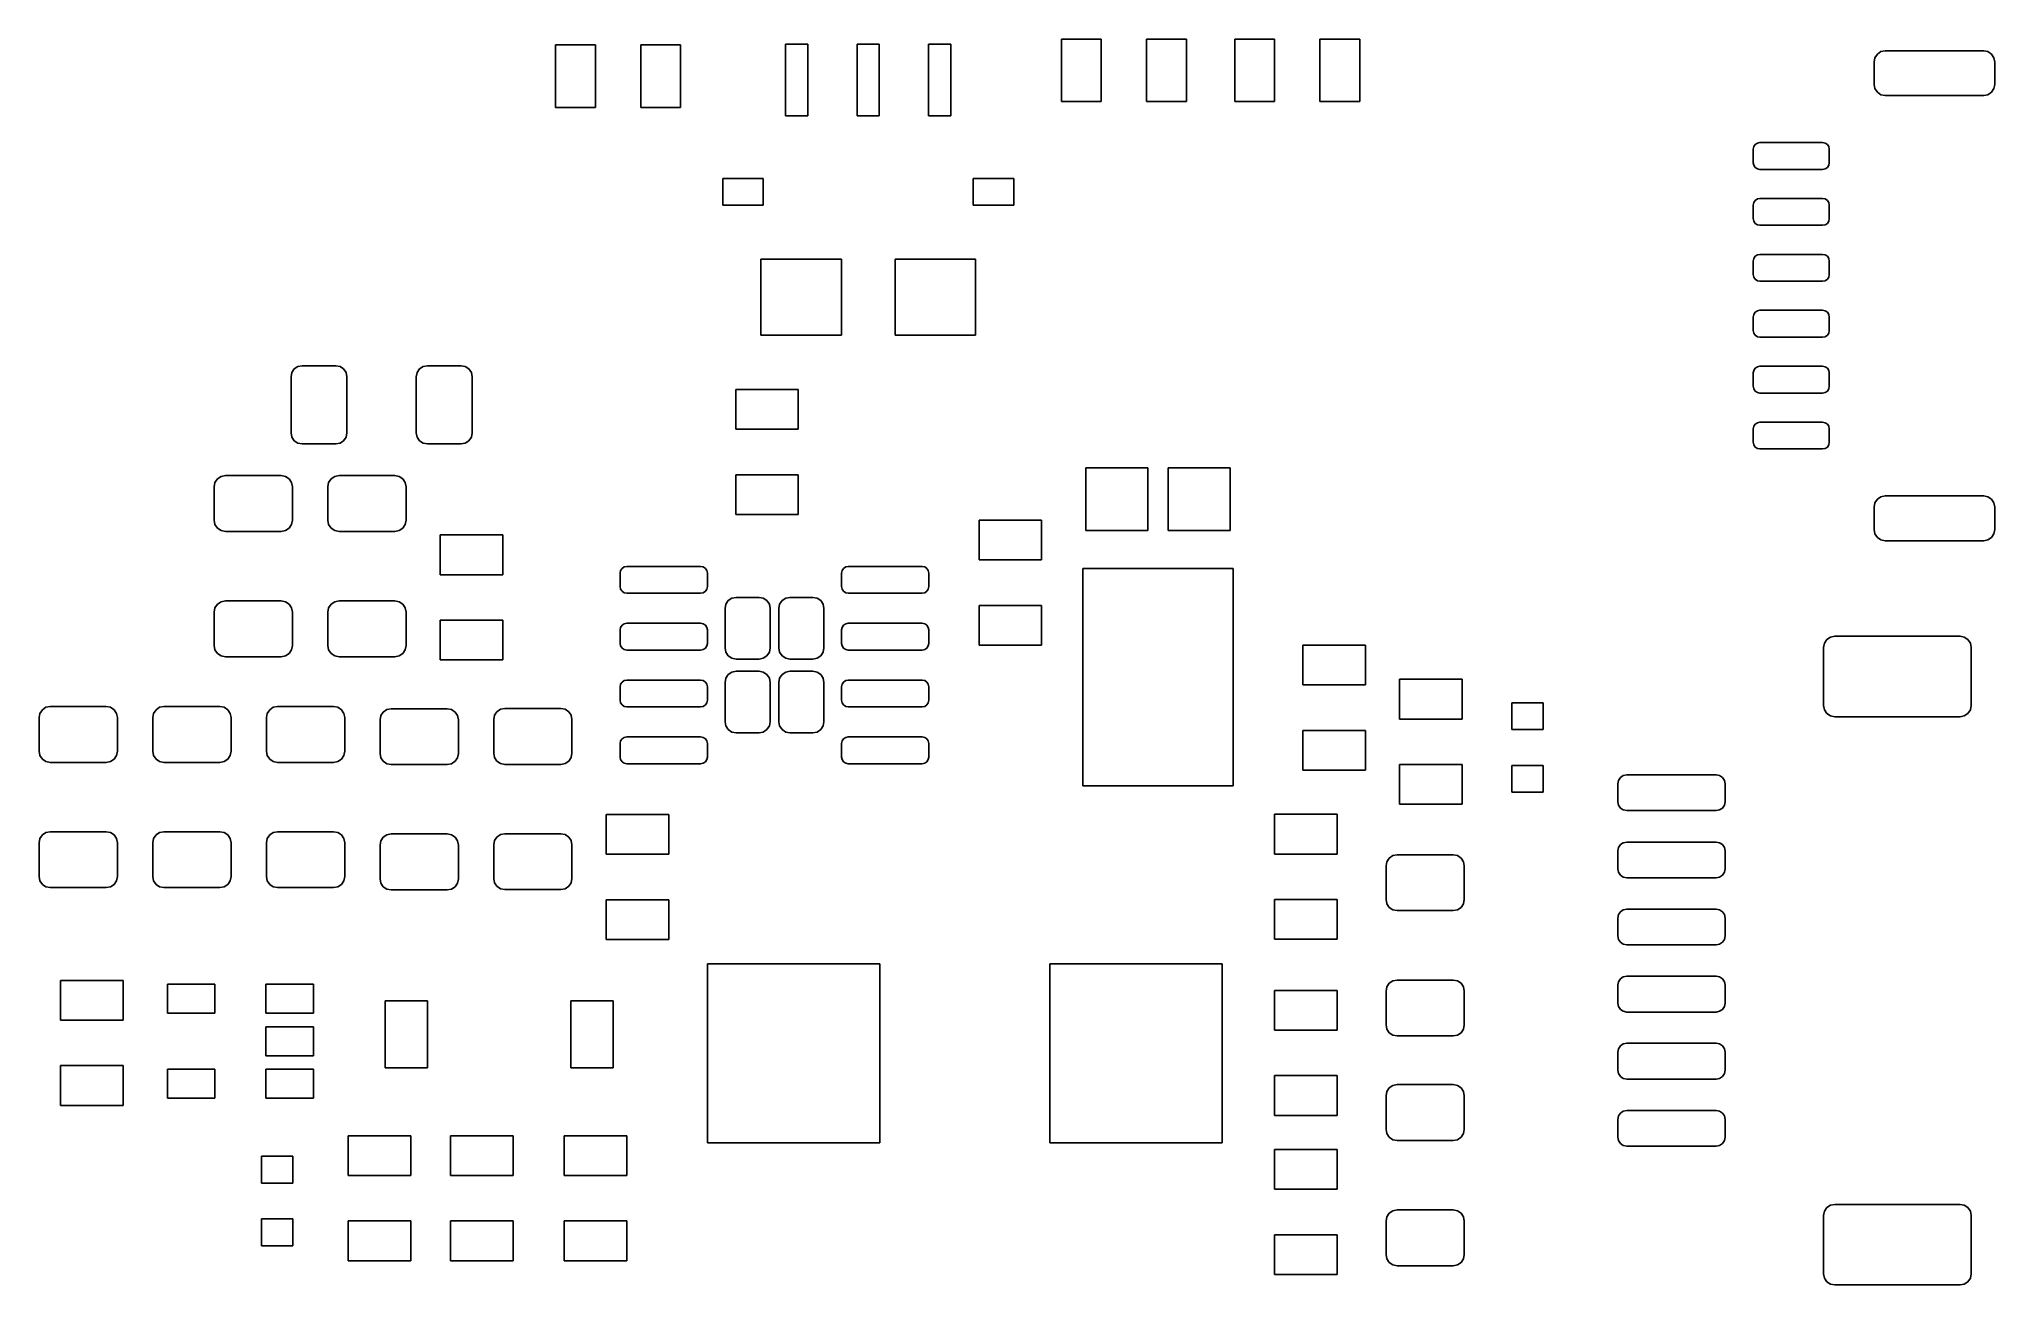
# Model space of a CAD drawing. Extents: x 0.05 to 1.77, y 0.04 to 1.14.
import ezdxf

# ---------------------------------------------------------------- set-up
doc = ezdxf.new("R2010")
doc.units = 0
doc.header["$MEASUREMENT"] = 0
doc.layers.add('BLACK', color=7, linetype='CONTINUOUS')

msp = doc.modelspace()

# ---------------------------------------------------------------- linework, layer by layer
at = {"layer": 'BLACK', "linetype": 'CONTINUOUS'}
for p, q in [((0.945, 1.0809), (0.945, 1.1359)), ((0.945, 1.1359), (0.98, 1.1359)), ((0.98, 1.1359), (0.98, 1.0809)), ((1.02, 1.0809), (1.02, 1.1359)), ((1.02, 1.1359), (1.055, 1.1359)), ((1.055, 1.1359), (1.055, 1.0809)), ((1.0975, 1.0809), (1.0975, 1.1359)), ((1.0975, 1.1359), (1.1325, 1.1359)), ((1.1325, 1.1359), (1.1325, 1.0809)), ((1.1725, 1.0809), (1.1725, 1.1359)), ((1.1725, 1.1359), (1.2075, 1.1359)), ((1.2075, 1.1359), (1.2075, 1.0809)), ((0.5, 1.0758), (0.5, 1.1308)), ((0.5, 1.1308), (0.535, 1.1308)), ((0.535, 1.1308), (0.535, 1.0758)), ((0.575, 1.0758), (0.575, 1.1308)), ((0.575, 1.1308), (0.61, 1.1308)), ((0.61, 1.1308), (0.61, 1.0758)), ((0.7022, 1.0683), (0.7022, 1.1313)), ((0.7022, 1.1313), (0.7218, 1.1313)), ((0.7218, 1.1313), (0.7218, 1.0683)), ((0.7652, 1.0683), (0.7652, 1.1313)), ((0.7652, 1.1313), (0.7848, 1.1313)), ((0.7848, 1.1313), (0.7848, 1.0683)), ((0.8282, 1.0683), (0.8282, 1.1313)), ((0.8282, 1.1313), (0.8478, 1.1313)), ((0.8478, 1.1313), (0.8478, 1.0683)), ((1.66, 1.1157), (1.6607, 1.1195)), ((1.6607, 1.1195), (1.6629, 1.1227)), ((1.6629, 1.1227), (1.6661, 1.1248)), ((1.6661, 1.1248), (1.6698, 1.1256)), ((1.6698, 1.1256), (1.7565, 1.1256)), ((1.7565, 1.1256), (1.7602, 1.1248)), ((1.7602, 1.1248), (1.7634, 1.1227)), ((1.7634, 1.1227), (1.7655, 1.1195)), ((1.7655, 1.1195), (1.7663, 1.1157)), ((1.66, 1.096), (1.66, 1.1157)), ((1.7663, 1.1157), (1.7663, 1.096)), ((1.6607, 1.0923), (1.66, 1.096)), ((1.6629, 1.0891), (1.6607, 1.0923)), ((1.6661, 1.0869), (1.6629, 1.0891)), ((1.6698, 1.0862), (1.6661, 1.0869)), ((1.7565, 1.0862), (1.6698, 1.0862)), ((1.7602, 1.0869), (1.7565, 1.0862)), ((1.7634, 1.0891), (1.7602, 1.0869)), ((1.7655, 1.0923), (1.7634, 1.0891)), ((1.7663, 1.096), (1.7655, 1.0923)), ((0.535, 1.0758), (0.5, 1.0758)), ((0.61, 1.0758), (0.575, 1.0758)), ((0.7218, 1.0683), (0.7022, 1.0683)), ((0.7848, 1.0683), (0.7652, 1.0683)), ((0.8478, 1.0683), (0.8282, 1.0683)), ((0.98, 1.0809), (0.945, 1.0809)), ((1.055, 1.0809), (1.02, 1.0809)), ((1.1325, 1.0809), (1.0975, 1.0809)), ((1.2075, 1.0809), (1.1725, 1.0809)), ((1.5537, 1.0389), (1.5541, 1.0412)), ((1.5537, 1.0271), (1.5537, 1.0389)), ((1.5541, 1.0412), (1.5554, 1.0431)), ((1.5554, 1.0431), (1.5574, 1.0444)), ((1.5574, 1.0444), (1.5596, 1.0448)), ((1.5596, 1.0448), (1.6147, 1.0448)), ((1.6147, 1.0448), (1.617, 1.0444)), ((1.617, 1.0444), (1.6189, 1.0431)), ((1.6189, 1.0431), (1.6202, 1.0412)), ((1.6202, 1.0412), (1.6206, 1.0389)), ((1.6206, 1.0389), (1.6206, 1.0271)), ((1.5541, 1.0249), (1.5537, 1.0271)), ((1.5554, 1.023), (1.5541, 1.0249)), ((1.5574, 1.0217), (1.5554, 1.023)), ((1.5596, 1.0212), (1.5574, 1.0217)), ((1.6147, 1.0212), (1.5596, 1.0212)), ((1.617, 1.0217), (1.6147, 1.0212)), ((1.6189, 1.023), (1.617, 1.0217)), ((1.6202, 1.0249), (1.6189, 1.023)), ((1.6206, 1.0271), (1.6202, 1.0249)), ((0.647, 0.9896), (0.647, 1.0132)), ((0.647, 1.0132), (0.6825, 1.0132)), ((0.6825, 1.0132), (0.6825, 0.9896)), ((0.8675, 0.9896), (0.8675, 1.0132)), ((0.8675, 1.0132), (0.903, 1.0132)), ((0.903, 1.0132), (0.903, 0.9896)), ((0.6825, 0.9896), (0.647, 0.9896)), ((0.903, 0.9896), (0.8675, 0.9896)), ((1.5537, 0.9897), (1.5541, 0.992)), ((1.5537, 0.9779), (1.5537, 0.9897)), ((1.5541, 0.992), (1.5554, 0.9939)), ((1.5554, 0.9939), (1.5574, 0.9952)), ((1.5574, 0.9952), (1.5596, 0.9956)), ((1.5596, 0.9956), (1.6147, 0.9956)), ((1.6147, 0.9956), (1.617, 0.9952)), ((1.617, 0.9952), (1.6189, 0.9939)), ((1.6189, 0.9939), (1.6202, 0.992)), ((1.6202, 0.992), (1.6206, 0.9897)), ((1.6206, 0.9897), (1.6206, 0.9779)), ((1.5541, 0.9757), (1.5537, 0.9779)), ((1.5554, 0.9737), (1.5541, 0.9757)), ((1.5574, 0.9725), (1.5554, 0.9737)), ((1.5596, 0.972), (1.5574, 0.9725)), ((1.6147, 0.972), (1.5596, 0.972)), ((1.617, 0.9725), (1.6147, 0.972)), ((1.6189, 0.9737), (1.617, 0.9725)), ((1.6202, 0.9757), (1.6189, 0.9737)), ((1.6206, 0.9779), (1.6202, 0.9757)), ((1.5574, 0.946), (1.5596, 0.9464)), ((1.5596, 0.9464), (1.6147, 0.9464)), ((1.6147, 0.9464), (1.617, 0.946)), ((0.6805, 0.8754), (0.6805, 0.9423)), ((0.6805, 0.9423), (0.7514, 0.9423)), ((0.7514, 0.9423), (0.7514, 0.8754)), ((0.7986, 0.8754), (0.7986, 0.9423)), ((0.7986, 0.9423), (0.8695, 0.9423)), ((0.8695, 0.9423), (0.8695, 0.8754)), ((1.5537, 0.9405), (1.5541, 0.9428)), ((1.5537, 0.9287), (1.5537, 0.9405)), ((1.5541, 0.9428), (1.5554, 0.9447)), ((1.5554, 0.9447), (1.5574, 0.946)), ((1.617, 0.946), (1.6189, 0.9447)), ((1.6189, 0.9447), (1.6202, 0.9428)), ((1.6202, 0.9428), (1.6206, 0.9405)), ((1.6206, 0.9405), (1.6206, 0.9287)), ((1.5541, 0.9264), (1.5537, 0.9287)), ((1.5554, 0.9245), (1.5541, 0.9264)), ((1.5574, 0.9232), (1.5554, 0.9245)), ((1.5596, 0.9228), (1.5574, 0.9232)), ((1.6147, 0.9228), (1.5596, 0.9228)), ((1.617, 0.9232), (1.6147, 0.9228)), ((1.6189, 0.9245), (1.617, 0.9232)), ((1.6202, 0.9264), (1.6189, 0.9245)), ((1.6206, 0.9287), (1.6202, 0.9264)), ((1.5541, 0.8936), (1.5554, 0.8955)), ((1.5554, 0.8955), (1.5574, 0.8968)), ((1.5574, 0.8968), (1.5596, 0.8972)), ((1.5596, 0.8972), (1.6147, 0.8972)), ((1.6147, 0.8972), (1.617, 0.8968)), ((1.617, 0.8968), (1.6189, 0.8955)), ((1.6189, 0.8955), (1.6202, 0.8936)), ((1.5537, 0.8913), (1.5541, 0.8936)), ((1.5537, 0.8795), (1.5537, 0.8913)), ((1.5541, 0.8772), (1.5537, 0.8795)), ((1.6202, 0.8936), (1.6206, 0.8913)), ((1.6206, 0.8795), (1.6202, 0.8772)), ((1.6206, 0.8913), (1.6206, 0.8795)), ((0.7514, 0.8754), (0.6805, 0.8754)), ((0.8695, 0.8754), (0.7986, 0.8754)), ((1.5554, 0.8753), (1.5541, 0.8772)), ((1.5574, 0.874), (1.5554, 0.8753)), ((1.5596, 0.8736), (1.5574, 0.874)), ((1.6147, 0.8736), (1.5596, 0.8736)), ((1.617, 0.874), (1.6147, 0.8736)), ((1.6189, 0.8753), (1.617, 0.874)), ((1.6202, 0.8772), (1.6189, 0.8753)), ((0.2679, 0.8424), (0.27, 0.8456)), ((0.27, 0.8456), (0.2732, 0.8477)), ((0.2732, 0.8477), (0.277, 0.8484)), ((0.277, 0.8484), (0.3065, 0.8484)), ((0.3065, 0.8484), (0.3103, 0.8477)), ((0.3103, 0.8477), (0.3135, 0.8456)), ((0.3135, 0.8456), (0.3156, 0.8424)), ((0.3781, 0.8424), (0.3803, 0.8456)), ((0.3803, 0.8456), (0.3835, 0.8477)), ((0.3835, 0.8477), (0.3872, 0.8484)), ((0.3872, 0.8484), (0.4168, 0.8484)), ((0.4168, 0.8484), (0.4205, 0.8477)), ((0.4205, 0.8477), (0.4237, 0.8456)), ((0.4237, 0.8456), (0.4259, 0.8424)), ((1.5537, 0.8421), (1.5541, 0.8443)), ((1.5541, 0.8443), (1.5554, 0.8463)), ((1.5554, 0.8463), (1.5574, 0.8475)), ((1.5574, 0.8475), (1.5596, 0.848)), ((1.5596, 0.848), (1.6147, 0.848)), ((1.6147, 0.848), (1.617, 0.8475)), ((1.617, 0.8475), (1.6189, 0.8463)), ((1.6189, 0.8463), (1.6202, 0.8443)), ((1.6202, 0.8443), (1.6206, 0.8421)), ((0.2672, 0.8386), (0.2679, 0.8424)), ((0.2672, 0.7894), (0.2672, 0.8386)), ((0.3156, 0.8424), (0.3164, 0.8386)), ((0.3164, 0.8386), (0.3164, 0.7894)), ((0.3774, 0.8386), (0.3781, 0.8424)), ((0.3774, 0.7894), (0.3774, 0.8386)), ((0.4259, 0.8424), (0.4266, 0.8386)), ((0.4266, 0.8386), (0.4266, 0.7894)), ((0.6585, 0.7925), (0.6585, 0.8275)), ((0.6585, 0.8275), (0.7135, 0.8275)), ((0.7135, 0.8275), (0.7135, 0.7925)), ((1.5537, 0.8303), (1.5537, 0.8421)), ((1.5541, 0.828), (1.5537, 0.8303)), ((1.5554, 0.8261), (1.5541, 0.828)), ((1.5574, 0.8248), (1.5554, 0.8261)), ((1.6189, 0.8261), (1.617, 0.8248)), ((1.6202, 0.828), (1.6189, 0.8261)), ((1.6206, 0.8303), (1.6202, 0.828)), ((1.6206, 0.8421), (1.6206, 0.8303)), ((1.5596, 0.8244), (1.5574, 0.8248)), ((1.6147, 0.8244), (1.5596, 0.8244)), ((1.617, 0.8248), (1.6147, 0.8244)), ((0.7135, 0.7925), (0.6585, 0.7925)), ((1.5537, 0.7929), (1.5541, 0.7951)), ((1.5537, 0.7811), (1.5537, 0.7929)), ((1.5541, 0.7951), (1.5554, 0.7971)), ((1.5554, 0.7971), (1.5574, 0.7983)), ((1.5574, 0.7983), (1.5596, 0.7988)), ((1.5596, 0.7988), (1.6147, 0.7988)), ((1.6147, 0.7988), (1.617, 0.7983)), ((1.617, 0.7983), (1.6189, 0.7971)), ((1.6189, 0.7971), (1.6202, 0.7951)), ((1.6202, 0.7951), (1.6206, 0.7929)), ((1.6206, 0.7929), (1.6206, 0.7811)), ((0.2679, 0.7856), (0.2672, 0.7894)), ((0.27, 0.7824), (0.2679, 0.7856)), ((0.2732, 0.7803), (0.27, 0.7824)), ((0.277, 0.7796), (0.2732, 0.7803)), ((0.3065, 0.7796), (0.277, 0.7796)), ((0.3103, 0.7803), (0.3065, 0.7796)), ((0.3135, 0.7824), (0.3103, 0.7803)), ((0.3156, 0.7856), (0.3135, 0.7824)), ((0.3164, 0.7894), (0.3156, 0.7856)), ((0.3781, 0.7856), (0.3774, 0.7894)), ((0.3803, 0.7824), (0.3781, 0.7856)), ((0.3835, 0.7803), (0.3803, 0.7824)), ((0.3872, 0.7796), (0.3835, 0.7803)), ((0.4168, 0.7796), (0.3872, 0.7796)), ((0.4205, 0.7803), (0.4168, 0.7796)), ((0.4237, 0.7824), (0.4205, 0.7803)), ((0.4259, 0.7856), (0.4237, 0.7824)), ((0.4266, 0.7894), (0.4259, 0.7856)), ((1.5541, 0.7788), (1.5537, 0.7811)), ((1.5554, 0.7769), (1.5541, 0.7788)), ((1.5574, 0.7756), (1.5554, 0.7769)), ((1.5596, 0.7752), (1.5574, 0.7756)), ((1.6147, 0.7752), (1.5596, 0.7752)), ((1.617, 0.7756), (1.6147, 0.7752)), ((1.6189, 0.7769), (1.617, 0.7756)), ((1.6202, 0.7788), (1.6189, 0.7769)), ((1.6206, 0.7811), (1.6202, 0.7788)), ((0.9664, 0.7035), (0.9664, 0.7586)), ((0.9664, 0.7586), (1.0211, 0.7586)), ((1.0211, 0.7586), (1.0211, 0.7035)), ((1.0389, 0.7035), (1.0389, 0.7586)), ((1.0389, 0.7586), (1.0936, 0.7586)), ((1.0936, 0.7586), (1.0936, 0.7035)), ((0.1996, 0.7419), (0.2003, 0.7456)), ((0.1996, 0.7124), (0.1996, 0.7419)), ((0.2003, 0.7456), (0.2024, 0.7488)), ((0.2024, 0.7488), (0.2056, 0.751)), ((0.2056, 0.751), (0.2094, 0.7517)), ((0.2094, 0.7517), (0.2586, 0.7517)), ((0.2586, 0.7517), (0.2624, 0.751)), ((0.2624, 0.751), (0.2656, 0.7488)), ((0.2656, 0.7488), (0.2677, 0.7456)), ((0.2677, 0.7456), (0.2684, 0.7419)), ((0.2684, 0.7419), (0.2684, 0.7124)), ((0.2996, 0.7419), (0.3003, 0.7456)), ((0.2996, 0.7124), (0.2996, 0.7419)), ((0.3003, 0.7456), (0.3024, 0.7488)), ((0.3024, 0.7488), (0.3056, 0.751)), ((0.3056, 0.751), (0.3094, 0.7517)), ((0.3094, 0.7517), (0.3586, 0.7517)), ((0.3586, 0.7517), (0.3624, 0.751)), ((0.3624, 0.751), (0.3656, 0.7488)), ((0.3656, 0.7488), (0.3677, 0.7456)), ((0.3677, 0.7456), (0.3684, 0.7419)), ((0.3684, 0.7419), (0.3684, 0.7124)), ((0.6585, 0.7175), (0.6585, 0.7525)), ((0.6585, 0.7525), (0.7135, 0.7525)), ((0.7135, 0.7525), (0.7135, 0.7175)), ((1.66, 0.724), (1.6607, 0.7277)), ((1.66, 0.7043), (1.66, 0.724)), ((1.6607, 0.7277), (1.6629, 0.7309)), ((1.6629, 0.7309), (1.6661, 0.7331)), ((1.6661, 0.7331), (1.6698, 0.7338)), ((1.6698, 0.7338), (1.7565, 0.7338)), ((1.7565, 0.7338), (1.7602, 0.7331)), ((1.7602, 0.7331), (1.7634, 0.7309)), ((1.7634, 0.7309), (1.7655, 0.7277)), ((1.7655, 0.7277), (1.7663, 0.724)), ((1.7663, 0.724), (1.7663, 0.7043)), ((0.2003, 0.7086), (0.1996, 0.7124)), ((0.2024, 0.7054), (0.2003, 0.7086)), ((0.2677, 0.7086), (0.2656, 0.7054)), ((0.2684, 0.7124), (0.2677, 0.7086)), ((0.3003, 0.7086), (0.2996, 0.7124)), ((0.3024, 0.7054), (0.3003, 0.7086)), ((0.3677, 0.7086), (0.3656, 0.7054)), ((0.3684, 0.7124), (0.3677, 0.7086)), ((0.7135, 0.7175), (0.6585, 0.7175)), ((0.8725, 0.6775), (0.8725, 0.7125)), ((0.8725, 0.7125), (0.9275, 0.7125)), ((0.9275, 0.7125), (0.9275, 0.6775)), ((0.2056, 0.7033), (0.2024, 0.7054)), ((0.2094, 0.7025), (0.2056, 0.7033)), ((0.2586, 0.7025), (0.2094, 0.7025)), ((0.2624, 0.7033), (0.2586, 0.7025)), ((0.2656, 0.7054), (0.2624, 0.7033)), ((0.3056, 0.7033), (0.3024, 0.7054)), ((0.3094, 0.7025), (0.3056, 0.7033)), ((0.3586, 0.7025), (0.3094, 0.7025)), ((0.3624, 0.7033), (0.3586, 0.7025)), ((0.3656, 0.7054), (0.3624, 0.7033)), ((0.3985, 0.6645), (0.3985, 0.6995)), ((0.3985, 0.6995), (0.4535, 0.6995)), ((0.4535, 0.6995), (0.4535, 0.6645)), ((1.0211, 0.7035), (0.9664, 0.7035)), ((1.0936, 0.7035), (1.0389, 0.7035)), ((1.6607, 0.7005), (1.66, 0.7043)), ((1.6629, 0.6973), (1.6607, 0.7005)), ((1.6661, 0.6952), (1.6629, 0.6973)), ((1.6698, 0.6944), (1.6661, 0.6952)), ((1.7565, 0.6944), (1.6698, 0.6944)), ((1.7602, 0.6952), (1.7565, 0.6944)), ((1.7634, 0.6973), (1.7602, 0.6952)), ((1.7655, 0.7005), (1.7634, 0.6973)), ((1.7663, 0.7043), (1.7655, 0.7005)), ((0.5585, 0.6701), (0.5604, 0.6714)), ((0.5604, 0.6714), (0.5626, 0.6718)), ((0.5626, 0.6718), (0.6276, 0.6718)), ((0.6276, 0.6718), (0.6299, 0.6714)), ((0.6299, 0.6714), (0.6318, 0.6701)), ((0.7533, 0.6701), (0.7553, 0.6714)), ((0.7553, 0.6714), (0.7575, 0.6718)), ((0.7575, 0.6718), (0.8225, 0.6718)), ((0.8225, 0.6718), (0.8247, 0.6714)), ((0.8247, 0.6714), (0.8267, 0.6701)), ((0.9275, 0.6775), (0.8725, 0.6775)), ((0.4535, 0.6645), (0.3985, 0.6645)), ((0.5567, 0.6659), (0.5572, 0.6682)), ((0.5567, 0.6541), (0.5567, 0.6659)), ((0.5572, 0.6518), (0.5567, 0.6541)), ((0.5572, 0.6682), (0.5585, 0.6701)), ((0.6318, 0.6701), (0.6331, 0.6682)), ((0.6331, 0.6682), (0.6335, 0.6659)), ((0.6335, 0.6541), (0.6331, 0.6518)), ((0.6335, 0.6659), (0.6335, 0.6541)), ((0.7516, 0.6659), (0.7521, 0.6682)), ((0.7516, 0.6541), (0.7516, 0.6659)), ((0.7521, 0.6518), (0.7516, 0.6541)), ((0.7521, 0.6682), (0.7533, 0.6701)), ((0.8267, 0.6701), (0.8279, 0.6682)), ((0.8279, 0.6682), (0.8284, 0.6659)), ((0.8284, 0.6541), (0.8279, 0.6518)), ((0.8284, 0.6659), (0.8284, 0.6541)), ((0.9639, 0.4786), (0.9639, 0.6699)), ((0.9639, 0.6699), (1.0961, 0.6699)), ((1.0961, 0.6699), (1.0961, 0.4786)), ((0.2003, 0.6354), (0.2024, 0.6386)), ((0.2024, 0.6386), (0.2056, 0.6407)), ((0.2056, 0.6407), (0.2094, 0.6415)), ((0.2094, 0.6415), (0.2586, 0.6415)), ((0.2586, 0.6415), (0.2624, 0.6407)), ((0.2624, 0.6407), (0.2656, 0.6386)), ((0.2656, 0.6386), (0.2677, 0.6354)), ((0.3003, 0.6354), (0.3024, 0.6386)), ((0.3024, 0.6386), (0.3056, 0.6407)), ((0.3056, 0.6407), (0.3094, 0.6415)), ((0.3094, 0.6415), (0.3586, 0.6415)), ((0.3586, 0.6415), (0.3624, 0.6407)), ((0.3624, 0.6407), (0.3656, 0.6386)), ((0.3656, 0.6386), (0.3677, 0.6354)), ((0.5585, 0.6499), (0.5572, 0.6518)), ((0.5604, 0.6486), (0.5585, 0.6499)), ((0.5626, 0.6482), (0.5604, 0.6486)), ((0.6276, 0.6482), (0.5626, 0.6482)), ((0.6299, 0.6486), (0.6276, 0.6482)), ((0.6318, 0.6499), (0.6299, 0.6486)), ((0.6331, 0.6518), (0.6318, 0.6499)), ((0.6491, 0.6348), (0.6498, 0.6386)), ((0.6498, 0.6386), (0.6519, 0.6418)), ((0.6519, 0.6418), (0.6551, 0.6439)), ((0.6551, 0.6439), (0.6589, 0.6446)), ((0.6589, 0.6446), (0.679, 0.6446)), ((0.679, 0.6446), (0.6827, 0.6439)), ((0.6827, 0.6439), (0.6859, 0.6418)), ((0.6859, 0.6418), (0.6881, 0.6386)), ((0.6881, 0.6386), (0.6888, 0.6348)), ((0.6963, 0.6348), (0.697, 0.6386)), ((0.697, 0.6386), (0.6992, 0.6418)), ((0.6992, 0.6418), (0.7024, 0.6439)), ((0.7024, 0.6439), (0.7061, 0.6446)), ((0.7061, 0.6446), (0.7262, 0.6446)), ((0.7262, 0.6446), (0.73, 0.6439)), ((0.73, 0.6439), (0.7332, 0.6418)), ((0.7332, 0.6418), (0.7353, 0.6386)), ((0.7353, 0.6386), (0.7361, 0.6348)), ((0.7533, 0.6499), (0.7521, 0.6518)), ((0.7553, 0.6486), (0.7533, 0.6499)), ((0.7575, 0.6482), (0.7553, 0.6486)), ((0.8225, 0.6482), (0.7575, 0.6482)), ((0.8247, 0.6486), (0.8225, 0.6482)), ((0.8267, 0.6499), (0.8247, 0.6486)), ((0.8279, 0.6518), (0.8267, 0.6499)), ((0.8725, 0.6025), (0.8725, 0.6375)), ((0.8725, 0.6375), (0.9275, 0.6375)), ((0.9275, 0.6375), (0.9275, 0.6025)), ((0.1996, 0.6316), (0.2003, 0.6354)), ((0.1996, 0.6021), (0.1996, 0.6316)), ((0.2677, 0.6354), (0.2684, 0.6316)), ((0.2684, 0.6316), (0.2684, 0.6021)), ((0.2996, 0.6316), (0.3003, 0.6354)), ((0.2996, 0.6021), (0.2996, 0.6316)), ((0.3677, 0.6354), (0.3684, 0.6316)), ((0.3684, 0.6316), (0.3684, 0.6021)), ((0.3985, 0.5895), (0.3985, 0.6245)), ((0.3985, 0.6245), (0.4535, 0.6245)), ((0.4535, 0.6245), (0.4535, 0.5895)), ((0.5572, 0.6182), (0.5585, 0.6201)), ((0.5585, 0.6201), (0.5604, 0.6214)), ((0.5604, 0.6214), (0.5626, 0.6218)), ((0.5626, 0.6218), (0.6276, 0.6218)), ((0.6276, 0.6218), (0.6299, 0.6214)), ((0.6299, 0.6214), (0.6318, 0.6201)), ((0.6318, 0.6201), (0.6331, 0.6182)), ((0.6491, 0.6002), (0.6491, 0.6348)), ((0.6888, 0.6348), (0.6888, 0.6002)), ((0.6963, 0.6002), (0.6963, 0.6348)), ((0.7361, 0.6348), (0.7361, 0.6002)), ((0.7521, 0.6182), (0.7533, 0.6201)), ((0.7533, 0.6201), (0.7553, 0.6214)), ((0.7553, 0.6214), (0.7575, 0.6218)), ((0.7575, 0.6218), (0.8225, 0.6218)), ((0.8225, 0.6218), (0.8247, 0.6214)), ((0.8247, 0.6214), (0.8267, 0.6201)), ((0.8267, 0.6201), (0.8279, 0.6182)), ((0.5567, 0.6159), (0.5572, 0.6182)), ((0.5567, 0.6041), (0.5567, 0.6159)), ((0.5572, 0.6018), (0.5567, 0.6041)), ((0.6331, 0.6182), (0.6335, 0.6159)), ((0.6335, 0.6041), (0.6331, 0.6018)), ((0.6335, 0.6159), (0.6335, 0.6041)), ((0.7516, 0.6159), (0.7521, 0.6182)), ((0.7516, 0.6041), (0.7516, 0.6159)), ((0.7521, 0.6018), (0.7516, 0.6041)), ((0.8279, 0.6182), (0.8284, 0.6159)), ((0.8284, 0.6041), (0.8279, 0.6018)), ((0.8284, 0.6159), (0.8284, 0.6041)), ((0.9275, 0.6025), (0.8725, 0.6025)), ((1.1575, 0.5675), (1.1575, 0.6025)), ((1.1575, 0.6025), (1.2125, 0.6025)), ((1.2125, 0.6025), (1.2125, 0.5675)), ((1.6156, 0.6006), (1.6163, 0.6044)), ((1.6163, 0.6044), (1.6185, 0.6076)), ((1.6185, 0.6076), (1.6217, 0.6097)), ((1.6217, 0.6097), (1.6254, 0.6104)), ((1.6254, 0.6104), (1.7357, 0.6104)), ((1.7357, 0.6104), (1.7394, 0.6097)), ((1.7394, 0.6097), (1.7426, 0.6076)), ((1.7426, 0.6076), (1.7448, 0.6044)), ((1.7448, 0.6044), (1.7455, 0.6006)), ((0.2003, 0.5984), (0.1996, 0.6021)), ((0.2024, 0.5952), (0.2003, 0.5984)), ((0.2056, 0.593), (0.2024, 0.5952)), ((0.2094, 0.5923), (0.2056, 0.593)), ((0.2586, 0.5923), (0.2094, 0.5923)), ((0.2624, 0.593), (0.2586, 0.5923)), ((0.2656, 0.5952), (0.2624, 0.593)), ((0.2677, 0.5984), (0.2656, 0.5952)), ((0.2684, 0.6021), (0.2677, 0.5984)), ((0.3003, 0.5984), (0.2996, 0.6021)), ((0.3024, 0.5952), (0.3003, 0.5984)), ((0.3056, 0.593), (0.3024, 0.5952)), ((0.3094, 0.5923), (0.3056, 0.593)), ((0.3586, 0.5923), (0.3094, 0.5923)), ((0.3624, 0.593), (0.3586, 0.5923)), ((0.3656, 0.5952), (0.3624, 0.593)), ((0.3677, 0.5984), (0.3656, 0.5952)), ((0.3684, 0.6021), (0.3677, 0.5984)), ((0.4535, 0.5895), (0.3985, 0.5895)), ((0.5585, 0.5999), (0.5572, 0.6018)), ((0.5604, 0.5986), (0.5585, 0.5999)), ((0.5626, 0.5982), (0.5604, 0.5986)), ((0.6276, 0.5982), (0.5626, 0.5982)), ((0.6299, 0.5986), (0.6276, 0.5982)), ((0.6318, 0.5999), (0.6299, 0.5986)), ((0.6331, 0.6018), (0.6318, 0.5999)), ((0.6498, 0.5964), (0.6491, 0.6002)), ((0.6519, 0.5932), (0.6498, 0.5964)), ((0.6551, 0.5911), (0.6519, 0.5932)), ((0.6589, 0.5903), (0.6551, 0.5911)), ((0.679, 0.5903), (0.6589, 0.5903)), ((0.6827, 0.5911), (0.679, 0.5903)), ((0.6859, 0.5932), (0.6827, 0.5911)), ((0.6881, 0.5964), (0.6859, 0.5932)), ((0.6888, 0.6002), (0.6881, 0.5964)), ((0.697, 0.5964), (0.6963, 0.6002)), ((0.6992, 0.5932), (0.697, 0.5964)), ((0.7024, 0.5911), (0.6992, 0.5932)), ((0.7061, 0.5903), (0.7024, 0.5911)), ((0.7262, 0.5903), (0.7061, 0.5903)), ((0.73, 0.5911), (0.7262, 0.5903)), ((0.7332, 0.5932), (0.73, 0.5911)), ((0.7353, 0.5964), (0.7332, 0.5932)), ((0.7361, 0.6002), (0.7353, 0.5964)), ((0.7533, 0.5999), (0.7521, 0.6018)), ((0.7553, 0.5986), (0.7533, 0.5999)), ((0.7575, 0.5982), (0.7553, 0.5986)), ((0.8225, 0.5982), (0.7575, 0.5982)), ((0.8247, 0.5986), (0.8225, 0.5982)), ((0.8267, 0.5999), (0.8247, 0.5986)), ((0.8279, 0.6018), (0.8267, 0.5999)), ((1.6156, 0.5494), (1.6156, 0.6006)), ((1.7455, 0.6006), (1.7455, 0.5494)), ((0.5567, 0.5659), (0.5572, 0.5682)), ((0.5572, 0.5682), (0.5585, 0.5701)), ((0.5585, 0.5701), (0.5604, 0.5714)), ((0.5604, 0.5714), (0.5626, 0.5718)), ((0.5626, 0.5718), (0.6276, 0.5718)), ((0.6276, 0.5718), (0.6299, 0.5714)), ((0.6299, 0.5714), (0.6318, 0.5701)), ((0.6318, 0.5701), (0.6331, 0.5682)), ((0.6331, 0.5682), (0.6335, 0.5659)), ((0.6491, 0.5698), (0.6498, 0.5736)), ((0.6491, 0.5352), (0.6491, 0.5698)), ((0.6498, 0.5736), (0.6519, 0.5768)), ((0.6519, 0.5768), (0.6551, 0.5789)), ((0.6551, 0.5789), (0.6589, 0.5797)), ((0.6589, 0.5797), (0.679, 0.5797)), ((0.679, 0.5797), (0.6827, 0.5789)), ((0.6827, 0.5789), (0.6859, 0.5768)), ((0.6859, 0.5768), (0.6881, 0.5736)), ((0.6881, 0.5736), (0.6888, 0.5698)), ((0.6888, 0.5698), (0.6888, 0.5352)), ((0.6963, 0.5698), (0.697, 0.5736)), ((0.6963, 0.5352), (0.6963, 0.5698)), ((0.697, 0.5736), (0.6992, 0.5768)), ((0.6992, 0.5768), (0.7024, 0.5789)), ((0.7024, 0.5789), (0.7061, 0.5797)), ((0.7061, 0.5797), (0.7262, 0.5797)), ((0.7262, 0.5797), (0.73, 0.5789)), ((0.73, 0.5789), (0.7332, 0.5768)), ((0.7332, 0.5768), (0.7353, 0.5736)), ((0.7353, 0.5736), (0.7361, 0.5698)), ((0.7361, 0.5698), (0.7361, 0.5352)), ((0.7516, 0.5659), (0.7521, 0.5682)), ((0.7521, 0.5682), (0.7533, 0.5701)), ((0.7533, 0.5701), (0.7553, 0.5714)), ((0.7553, 0.5714), (0.7575, 0.5718)), ((0.7575, 0.5718), (0.8225, 0.5718)), ((0.8225, 0.5718), (0.8247, 0.5714)), ((0.8247, 0.5714), (0.8267, 0.5701)), ((0.8267, 0.5701), (0.8279, 0.5682)), ((0.8279, 0.5682), (0.8284, 0.5659)), ((1.2425, 0.5375), (1.2425, 0.5725)), ((1.2425, 0.5725), (1.2975, 0.5725)), ((1.2975, 0.5725), (1.2975, 0.5375)), ((0.5567, 0.5541), (0.5567, 0.5659)), ((0.5572, 0.5518), (0.5567, 0.5541)), ((0.5585, 0.5499), (0.5572, 0.5518)), ((0.6331, 0.5518), (0.6318, 0.5499)), ((0.6335, 0.5541), (0.6331, 0.5518)), ((0.6335, 0.5659), (0.6335, 0.5541)), ((0.7516, 0.5541), (0.7516, 0.5659)), ((0.7521, 0.5518), (0.7516, 0.5541)), ((0.7533, 0.5499), (0.7521, 0.5518)), ((0.8279, 0.5518), (0.8267, 0.5499)), ((0.8284, 0.5541), (0.8279, 0.5518)), ((0.8284, 0.5659), (0.8284, 0.5541)), ((1.2125, 0.5675), (1.1575, 0.5675)), ((1.3412, 0.5282), (1.3412, 0.5518)), ((1.3412, 0.5518), (1.3688, 0.5518)), ((1.3688, 0.5518), (1.3688, 0.5282)), ((0.0456, 0.5388), (0.0463, 0.5425)), ((0.0456, 0.5092), (0.0456, 0.5388)), ((0.0463, 0.5425), (0.0484, 0.5457)), ((0.0484, 0.5457), (0.0516, 0.5479)), ((0.0516, 0.5479), (0.0554, 0.5486)), ((0.0554, 0.5486), (0.1046, 0.5486)), ((0.1046, 0.5486), (0.1084, 0.5479)), ((0.1084, 0.5479), (0.1116, 0.5457)), ((0.1116, 0.5457), (0.1137, 0.5425)), ((0.1137, 0.5425), (0.1144, 0.5388)), ((0.1144, 0.5388), (0.1144, 0.5092)), ((0.1456, 0.5388), (0.1463, 0.5425)), ((0.1456, 0.5092), (0.1456, 0.5388)), ((0.1463, 0.5425), (0.1484, 0.5457)), ((0.1484, 0.5457), (0.1516, 0.5479)), ((0.1516, 0.5479), (0.1554, 0.5486)), ((0.1554, 0.5486), (0.2046, 0.5486)), ((0.2046, 0.5486), (0.2084, 0.5479)), ((0.2084, 0.5479), (0.2116, 0.5457)), ((0.2116, 0.5457), (0.2137, 0.5425)), ((0.2137, 0.5425), (0.2144, 0.5388)), ((0.2144, 0.5388), (0.2144, 0.5092)), ((0.2456, 0.5388), (0.2463, 0.5425)), ((0.2456, 0.5092), (0.2456, 0.5388)), ((0.2463, 0.5425), (0.2484, 0.5457)), ((0.2484, 0.5457), (0.2516, 0.5479)), ((0.2516, 0.5479), (0.2554, 0.5486)), ((0.2554, 0.5486), (0.3046, 0.5486)), ((0.3046, 0.5486), (0.3084, 0.5479)), ((0.3084, 0.5479), (0.3116, 0.5457)), ((0.3116, 0.5457), (0.3137, 0.5425)), ((0.3137, 0.5425), (0.3144, 0.5388)), ((0.3144, 0.5388), (0.3144, 0.5092)), ((0.3456, 0.5368), (0.3463, 0.5405)), ((0.3456, 0.5072), (0.3456, 0.5368)), ((0.3463, 0.5405), (0.3484, 0.5437)), ((0.3484, 0.5437), (0.3516, 0.5459)), ((0.3516, 0.5459), (0.3554, 0.5466)), ((0.3554, 0.5466), (0.4046, 0.5466)), ((0.4046, 0.5466), (0.4084, 0.5459)), ((0.4084, 0.5459), (0.4116, 0.5437)), ((0.4116, 0.5437), (0.4137, 0.5405)), ((0.4137, 0.5405), (0.4144, 0.5368)), ((0.4144, 0.5368), (0.4144, 0.5072)), ((0.4456, 0.537), (0.4463, 0.5408)), ((0.4456, 0.5075), (0.4456, 0.537)), ((0.4463, 0.5408), (0.4484, 0.544)), ((0.4484, 0.544), (0.4516, 0.5461)), ((0.4516, 0.5461), (0.4554, 0.5468)), ((0.4554, 0.5468), (0.5046, 0.5468)), ((0.5046, 0.5468), (0.5084, 0.5461)), ((0.5084, 0.5461), (0.5116, 0.544)), ((0.5116, 0.544), (0.5137, 0.5408)), ((0.5137, 0.5408), (0.5144, 0.537)), ((0.5144, 0.537), (0.5144, 0.5075)), ((0.5604, 0.5486), (0.5585, 0.5499)), ((0.5626, 0.5482), (0.5604, 0.5486)), ((0.6276, 0.5482), (0.5626, 0.5482)), ((0.6299, 0.5486), (0.6276, 0.5482)), ((0.6318, 0.5499), (0.6299, 0.5486)), ((0.6498, 0.5314), (0.6491, 0.5352)), ((0.6888, 0.5352), (0.6881, 0.5314)), ((0.697, 0.5314), (0.6963, 0.5352)), ((0.7361, 0.5352), (0.7353, 0.5314)), ((0.7553, 0.5486), (0.7533, 0.5499)), ((0.7575, 0.5482), (0.7553, 0.5486)), ((0.8225, 0.5482), (0.7575, 0.5482)), ((0.8247, 0.5486), (0.8225, 0.5482)), ((0.8267, 0.5499), (0.8247, 0.5486)), ((1.2975, 0.5375), (1.2425, 0.5375)), ((1.6163, 0.5456), (1.6156, 0.5494)), ((1.6185, 0.5424), (1.6163, 0.5456)), ((1.6217, 0.5403), (1.6185, 0.5424)), ((1.6254, 0.5396), (1.6217, 0.5403)), ((1.7357, 0.5396), (1.6254, 0.5396)), ((1.7394, 0.5403), (1.7357, 0.5396)), ((1.7426, 0.5424), (1.7394, 0.5403)), ((1.7448, 0.5456), (1.7426, 0.5424)), ((1.7455, 0.5494), (1.7448, 0.5456)), ((0.5567, 0.5159), (0.5572, 0.5182)), ((0.5572, 0.5182), (0.5585, 0.5201)), ((0.5585, 0.5201), (0.5604, 0.5214)), ((0.5604, 0.5214), (0.5626, 0.5218)), ((0.5626, 0.5218), (0.6276, 0.5218)), ((0.6276, 0.5218), (0.6299, 0.5214)), ((0.6299, 0.5214), (0.6318, 0.5201)), ((0.6318, 0.5201), (0.6331, 0.5182)), ((0.6331, 0.5182), (0.6335, 0.5159)), ((0.6519, 0.5282), (0.6498, 0.5314)), ((0.6551, 0.5261), (0.6519, 0.5282)), ((0.6589, 0.5254), (0.6551, 0.5261)), ((0.679, 0.5254), (0.6589, 0.5254)), ((0.6827, 0.5261), (0.679, 0.5254)), ((0.6859, 0.5282), (0.6827, 0.5261)), ((0.6881, 0.5314), (0.6859, 0.5282)), ((0.6992, 0.5282), (0.697, 0.5314)), ((0.7024, 0.5261), (0.6992, 0.5282)), ((0.7061, 0.5254), (0.7024, 0.5261)), ((0.7262, 0.5254), (0.7061, 0.5254)), ((0.73, 0.5261), (0.7262, 0.5254)), ((0.7332, 0.5282), (0.73, 0.5261)), ((0.7353, 0.5314), (0.7332, 0.5282)), ((0.7516, 0.5159), (0.7521, 0.5182)), ((0.7521, 0.5182), (0.7533, 0.5201)), ((0.7533, 0.5201), (0.7553, 0.5214)), ((0.7553, 0.5214), (0.7575, 0.5218)), ((0.7575, 0.5218), (0.8225, 0.5218)), ((0.8225, 0.5218), (0.8247, 0.5214)), ((0.8247, 0.5214), (0.8267, 0.5201)), ((0.8267, 0.5201), (0.8279, 0.5182)), ((0.8279, 0.5182), (0.8284, 0.5159)), ((1.1575, 0.4925), (1.1575, 0.5275)), ((1.1575, 0.5275), (1.2125, 0.5275)), ((1.2125, 0.5275), (1.2125, 0.4925)), ((1.3688, 0.5282), (1.3412, 0.5282)), ((0.0463, 0.5055), (0.0456, 0.5092)), ((0.0484, 0.5023), (0.0463, 0.5055)), ((0.0516, 0.5001), (0.0484, 0.5023)), ((0.0554, 0.4994), (0.0516, 0.5001)), ((0.1046, 0.4994), (0.0554, 0.4994)), ((0.1084, 0.5001), (0.1046, 0.4994)), ((0.1116, 0.5023), (0.1084, 0.5001)), ((0.1137, 0.5055), (0.1116, 0.5023)), ((0.1144, 0.5092), (0.1137, 0.5055)), ((0.1463, 0.5055), (0.1456, 0.5092)), ((0.1484, 0.5023), (0.1463, 0.5055)), ((0.1516, 0.5001), (0.1484, 0.5023)), ((0.1554, 0.4994), (0.1516, 0.5001)), ((0.2046, 0.4994), (0.1554, 0.4994)), ((0.2084, 0.5001), (0.2046, 0.4994)), ((0.2116, 0.5023), (0.2084, 0.5001)), ((0.2137, 0.5055), (0.2116, 0.5023)), ((0.2144, 0.5092), (0.2137, 0.5055)), ((0.2463, 0.5055), (0.2456, 0.5092)), ((0.2484, 0.5023), (0.2463, 0.5055)), ((0.2516, 0.5001), (0.2484, 0.5023)), ((0.2554, 0.4994), (0.2516, 0.5001)), ((0.3046, 0.4994), (0.2554, 0.4994)), ((0.3084, 0.5001), (0.3046, 0.4994)), ((0.3116, 0.5023), (0.3084, 0.5001)), ((0.3137, 0.5055), (0.3116, 0.5023)), ((0.3144, 0.5092), (0.3137, 0.5055)), ((0.3463, 0.5035), (0.3456, 0.5072)), ((0.3484, 0.5003), (0.3463, 0.5035)), ((0.3516, 0.4981), (0.3484, 0.5003)), ((0.4116, 0.5003), (0.4084, 0.4981)), ((0.4137, 0.5035), (0.4116, 0.5003)), ((0.4144, 0.5072), (0.4137, 0.5035)), ((0.4463, 0.5037), (0.4456, 0.5075)), ((0.4484, 0.5005), (0.4463, 0.5037)), ((0.4516, 0.4984), (0.4484, 0.5005)), ((0.5116, 0.5005), (0.5084, 0.4984)), ((0.5137, 0.5037), (0.5116, 0.5005)), ((0.5144, 0.5075), (0.5137, 0.5037)), ((0.5567, 0.5041), (0.5567, 0.5159)), ((0.5572, 0.5018), (0.5567, 0.5041)), ((0.5585, 0.4999), (0.5572, 0.5018)), ((0.5604, 0.4986), (0.5585, 0.4999)), ((0.6318, 0.4999), (0.6299, 0.4986)), ((0.6331, 0.5018), (0.6318, 0.4999)), ((0.6335, 0.5041), (0.6331, 0.5018)), ((0.6335, 0.5159), (0.6335, 0.5041)), ((0.7516, 0.5041), (0.7516, 0.5159)), ((0.7521, 0.5018), (0.7516, 0.5041)), ((0.7533, 0.4999), (0.7521, 0.5018)), ((0.7553, 0.4986), (0.7533, 0.4999)), ((0.8267, 0.4999), (0.8247, 0.4986)), ((0.8279, 0.5018), (0.8267, 0.4999)), ((0.8284, 0.5041), (0.8279, 0.5018)), ((0.8284, 0.5159), (0.8284, 0.5041)), ((0.3554, 0.4974), (0.3516, 0.4981)), ((0.4046, 0.4974), (0.3554, 0.4974)), ((0.4084, 0.4981), (0.4046, 0.4974)), ((0.4554, 0.4976), (0.4516, 0.4984)), ((0.5046, 0.4976), (0.4554, 0.4976)), ((0.5084, 0.4984), (0.5046, 0.4976)), ((0.5626, 0.4982), (0.5604, 0.4986)), ((0.6276, 0.4982), (0.5626, 0.4982)), ((0.6299, 0.4986), (0.6276, 0.4982)), ((0.7575, 0.4982), (0.7553, 0.4986)), ((0.8225, 0.4982), (0.7575, 0.4982)), ((0.8247, 0.4986), (0.8225, 0.4982)), ((1.2125, 0.4925), (1.1575, 0.4925)), ((1.2425, 0.4625), (1.2425, 0.4975)), ((1.2425, 0.4975), (1.2975, 0.4975)), ((1.2975, 0.4975), (1.2975, 0.4625)), ((1.3412, 0.4731), (1.3412, 0.4967)), ((1.3412, 0.4967), (1.3688, 0.4967)), ((1.3688, 0.4967), (1.3688, 0.4731)), ((1.4345, 0.4805), (1.4351, 0.4835)), ((1.4351, 0.4835), (1.4368, 0.4861)), ((1.4368, 0.4861), (1.4393, 0.4878)), ((1.4393, 0.4878), (1.4424, 0.4884)), ((1.4424, 0.4884), (1.5211, 0.4884)), ((1.5211, 0.4884), (1.5241, 0.4878)), ((1.5241, 0.4878), (1.5267, 0.4861)), ((1.5267, 0.4861), (1.5284, 0.4835)), ((1.5284, 0.4835), (1.529, 0.4805)), ((1.0961, 0.4786), (0.9639, 0.4786)), ((1.3688, 0.4731), (1.3412, 0.4731)), ((1.4345, 0.4648), (1.4345, 0.4805)), ((1.4351, 0.4618), (1.4345, 0.4648)), ((1.529, 0.4648), (1.5284, 0.4618)), ((1.529, 0.4805), (1.529, 0.4648)), ((0.5445, 0.4185), (0.5445, 0.4535)), ((0.5445, 0.4535), (0.5995, 0.4535)), ((0.5995, 0.4535), (0.5995, 0.4185)), ((1.1325, 0.4187), (1.1325, 0.4537)), ((1.1325, 0.4537), (1.1875, 0.4537)), ((1.1875, 0.4537), (1.1875, 0.4187)), ((1.2975, 0.4625), (1.2425, 0.4625)), ((1.4368, 0.4592), (1.4351, 0.4618)), ((1.4393, 0.4575), (1.4368, 0.4592)), ((1.4424, 0.4569), (1.4393, 0.4575)), ((1.5211, 0.4569), (1.4424, 0.4569)), ((1.5241, 0.4575), (1.5211, 0.4569)), ((1.5267, 0.4592), (1.5241, 0.4575)), ((1.5284, 0.4618), (1.5267, 0.4592)), ((0.0456, 0.4285), (0.0463, 0.4323)), ((0.0463, 0.4323), (0.0484, 0.4355)), ((0.0484, 0.4355), (0.0516, 0.4376)), ((0.0516, 0.4376), (0.0554, 0.4384)), ((0.0554, 0.4384), (0.1046, 0.4384)), ((0.1046, 0.4384), (0.1084, 0.4376)), ((0.1084, 0.4376), (0.1116, 0.4355)), ((0.1116, 0.4355), (0.1137, 0.4323)), ((0.1137, 0.4323), (0.1144, 0.4285)), ((0.1456, 0.4285), (0.1463, 0.4323)), ((0.1463, 0.4323), (0.1484, 0.4355)), ((0.1484, 0.4355), (0.1516, 0.4376)), ((0.1516, 0.4376), (0.1554, 0.4384)), ((0.1554, 0.4384), (0.2046, 0.4384)), ((0.2046, 0.4384), (0.2084, 0.4376)), ((0.2084, 0.4376), (0.2116, 0.4355)), ((0.2116, 0.4355), (0.2137, 0.4323)), ((0.2137, 0.4323), (0.2144, 0.4285)), ((0.2456, 0.4285), (0.2463, 0.4323)), ((0.2463, 0.4323), (0.2484, 0.4355)), ((0.2484, 0.4355), (0.2516, 0.4376)), ((0.2516, 0.4376), (0.2554, 0.4384)), ((0.2554, 0.4384), (0.3046, 0.4384)), ((0.3046, 0.4384), (0.3084, 0.4376)), ((0.3084, 0.4376), (0.3116, 0.4355)), ((0.3116, 0.4355), (0.3137, 0.4323)), ((0.3137, 0.4323), (0.3144, 0.4285)), ((0.3456, 0.4265), (0.3463, 0.4303)), ((0.3463, 0.4303), (0.3484, 0.4335)), ((0.3484, 0.4335), (0.3516, 0.4356)), ((0.3516, 0.4356), (0.3554, 0.4364)), ((0.3554, 0.4364), (0.4046, 0.4364)), ((0.4046, 0.4364), (0.4084, 0.4356)), ((0.4084, 0.4356), (0.4116, 0.4335)), ((0.4116, 0.4335), (0.4137, 0.4303)), ((0.4137, 0.4303), (0.4144, 0.4265)), ((0.4456, 0.4268), (0.4463, 0.4305)), ((0.4463, 0.4305), (0.4484, 0.4337)), ((0.4484, 0.4337), (0.4516, 0.4359)), ((0.4516, 0.4359), (0.4554, 0.4366)), ((0.4554, 0.4366), (0.5046, 0.4366)), ((0.5046, 0.4366), (0.5084, 0.4359)), ((0.5084, 0.4359), (0.5116, 0.4337)), ((0.5116, 0.4337), (0.5137, 0.4305)), ((0.5137, 0.4305), (0.5144, 0.4268)), ((0.0456, 0.399), (0.0456, 0.4285)), ((0.1144, 0.4285), (0.1144, 0.399)), ((0.1456, 0.399), (0.1456, 0.4285)), ((0.2144, 0.4285), (0.2144, 0.399)), ((0.2456, 0.399), (0.2456, 0.4285)), ((0.3144, 0.4285), (0.3144, 0.399)), ((0.3456, 0.397), (0.3456, 0.4265)), ((0.4144, 0.4265), (0.4144, 0.397)), ((0.4456, 0.3972), (0.4456, 0.4268)), ((0.5144, 0.4268), (0.5144, 0.3972)), ((0.5995, 0.4185), (0.5445, 0.4185)), ((1.1875, 0.4187), (1.1325, 0.4187)), ((1.2313, 0.412), (1.2334, 0.4152)), ((1.2334, 0.4152), (1.2366, 0.4173)), ((1.2366, 0.4173), (1.2404, 0.4181)), ((1.2404, 0.4181), (1.2896, 0.4181)), ((1.2896, 0.4181), (1.2934, 0.4173)), ((1.2934, 0.4173), (1.2966, 0.4152)), ((1.2966, 0.4152), (1.2987, 0.412)), ((1.4345, 0.4215), (1.4351, 0.4245)), ((1.4345, 0.4057), (1.4345, 0.4215)), ((1.4351, 0.4245), (1.4368, 0.427)), ((1.4368, 0.427), (1.4393, 0.4287)), ((1.4393, 0.4287), (1.4424, 0.4293)), ((1.4424, 0.4293), (1.5211, 0.4293)), ((1.5211, 0.4293), (1.5241, 0.4287)), ((1.5241, 0.4287), (1.5267, 0.427)), ((1.5267, 0.427), (1.5284, 0.4245)), ((1.5284, 0.4245), (1.529, 0.4215)), ((1.529, 0.4215), (1.529, 0.4057)), ((0.0463, 0.3952), (0.0456, 0.399)), ((0.1144, 0.399), (0.1137, 0.3952)), ((0.1463, 0.3952), (0.1456, 0.399)), ((0.2144, 0.399), (0.2137, 0.3952)), ((0.2463, 0.3952), (0.2456, 0.399)), ((0.3144, 0.399), (0.3137, 0.3952)), ((0.3463, 0.3932), (0.3456, 0.397)), ((0.4144, 0.397), (0.4137, 0.3932)), ((0.4463, 0.3935), (0.4456, 0.3972)), ((0.5144, 0.3972), (0.5137, 0.3935)), ((1.2306, 0.4082), (1.2313, 0.412)), ((1.2306, 0.3787), (1.2306, 0.4082)), ((1.2987, 0.412), (1.2994, 0.4082)), ((1.2994, 0.4082), (1.2994, 0.3787)), ((1.4351, 0.4027), (1.4345, 0.4057)), ((1.4368, 0.4001), (1.4351, 0.4027)), ((1.4393, 0.3984), (1.4368, 0.4001)), ((1.4424, 0.3978), (1.4393, 0.3984)), ((1.5211, 0.3978), (1.4424, 0.3978)), ((1.5241, 0.3984), (1.5211, 0.3978)), ((1.5267, 0.4001), (1.5241, 0.3984)), ((1.5284, 0.4027), (1.5267, 0.4001)), ((1.529, 0.4057), (1.5284, 0.4027)), ((0.0484, 0.392), (0.0463, 0.3952)), ((0.0516, 0.3899), (0.0484, 0.392)), ((0.0554, 0.3892), (0.0516, 0.3899)), ((0.1046, 0.3892), (0.0554, 0.3892)), ((0.1084, 0.3899), (0.1046, 0.3892)), ((0.1116, 0.392), (0.1084, 0.3899)), ((0.1137, 0.3952), (0.1116, 0.392)), ((0.1484, 0.392), (0.1463, 0.3952)), ((0.1516, 0.3899), (0.1484, 0.392)), ((0.1554, 0.3892), (0.1516, 0.3899)), ((0.2046, 0.3892), (0.1554, 0.3892)), ((0.2084, 0.3899), (0.2046, 0.3892)), ((0.2116, 0.392), (0.2084, 0.3899)), ((0.2137, 0.3952), (0.2116, 0.392)), ((0.2484, 0.392), (0.2463, 0.3952)), ((0.2516, 0.3899), (0.2484, 0.392)), ((0.2554, 0.3892), (0.2516, 0.3899)), ((0.3046, 0.3892), (0.2554, 0.3892)), ((0.3084, 0.3899), (0.3046, 0.3892)), ((0.3116, 0.392), (0.3084, 0.3899)), ((0.3137, 0.3952), (0.3116, 0.392)), ((0.3484, 0.39), (0.3463, 0.3932)), ((0.3516, 0.3879), (0.3484, 0.39)), ((0.3554, 0.3872), (0.3516, 0.3879)), ((0.4046, 0.3872), (0.3554, 0.3872)), ((0.4084, 0.3879), (0.4046, 0.3872)), ((0.4116, 0.39), (0.4084, 0.3879)), ((0.4137, 0.3932), (0.4116, 0.39)), ((0.4484, 0.3903), (0.4463, 0.3935)), ((0.4516, 0.3881), (0.4484, 0.3903)), ((0.4554, 0.3874), (0.4516, 0.3881)), ((0.5046, 0.3874), (0.4554, 0.3874)), ((0.5084, 0.3881), (0.5046, 0.3874)), ((0.5116, 0.3903), (0.5084, 0.3881)), ((0.5137, 0.3935), (0.5116, 0.3903)), ((1.1325, 0.3437), (1.1325, 0.3787)), ((1.1325, 0.3787), (1.1875, 0.3787)), ((1.1875, 0.3787), (1.1875, 0.3437)), ((1.2313, 0.3749), (1.2306, 0.3787)), ((1.2994, 0.3787), (1.2987, 0.3749)), ((0.5445, 0.3435), (0.5445, 0.3785)), ((0.5445, 0.3785), (0.5995, 0.3785)), ((0.5995, 0.3785), (0.5995, 0.3435)), ((1.2334, 0.3717), (1.2313, 0.3749)), ((1.2366, 0.3696), (1.2334, 0.3717)), ((1.2404, 0.3689), (1.2366, 0.3696)), ((1.2896, 0.3689), (1.2404, 0.3689)), ((1.2934, 0.3696), (1.2896, 0.3689)), ((1.2966, 0.3717), (1.2934, 0.3696)), ((1.2987, 0.3749), (1.2966, 0.3717)), ((1.4345, 0.3624), (1.4351, 0.3654)), ((1.4345, 0.3467), (1.4345, 0.3624)), ((1.4351, 0.3654), (1.4368, 0.368)), ((1.4368, 0.368), (1.4393, 0.3697)), ((1.4393, 0.3697), (1.4424, 0.3703)), ((1.4424, 0.3703), (1.5211, 0.3703)), ((1.5211, 0.3703), (1.5241, 0.3697)), ((1.5241, 0.3697), (1.5267, 0.368)), ((1.5267, 0.368), (1.5284, 0.3654)), ((1.5284, 0.3654), (1.529, 0.3624)), ((1.529, 0.3624), (1.529, 0.3467)), ((1.4351, 0.3436), (1.4345, 0.3467)), ((1.529, 0.3467), (1.5284, 0.3436)), ((0.5995, 0.3435), (0.5445, 0.3435)), ((1.1875, 0.3437), (1.1325, 0.3437)), ((1.4368, 0.3411), (1.4351, 0.3436)), ((1.4393, 0.3394), (1.4368, 0.3411)), ((1.4424, 0.3388), (1.4393, 0.3394)), ((1.5211, 0.3388), (1.4424, 0.3388)), ((1.5241, 0.3394), (1.5211, 0.3388)), ((1.5267, 0.3411), (1.5241, 0.3394)), ((1.5284, 0.3436), (1.5267, 0.3411)), ((0.6336, 0.1645), (0.6336, 0.322)), ((0.6336, 0.322), (0.7852, 0.322)), ((0.7852, 0.322), (0.7852, 0.1645)), ((0.9348, 0.1645), (0.9348, 0.322)), ((0.9348, 0.322), (1.0864, 0.322)), ((1.0864, 0.322), (1.0864, 0.1645)), ((1.4368, 0.3089), (1.4393, 0.3106)), ((1.4393, 0.3106), (1.4424, 0.3112)), ((1.4424, 0.3112), (1.5211, 0.3112)), ((1.5211, 0.3112), (1.5241, 0.3106)), ((1.5241, 0.3106), (1.5267, 0.3089)), ((0.0645, 0.2725), (0.0645, 0.3075)), ((0.0645, 0.3075), (0.1195, 0.3075)), ((0.1195, 0.3075), (0.1195, 0.2725)), ((0.1585, 0.2786), (0.1585, 0.3042)), ((0.1585, 0.3042), (0.2003, 0.3042)), ((0.2003, 0.3042), (0.2003, 0.2786)), ((0.2451, 0.2786), (0.2451, 0.3042)), ((0.2451, 0.3042), (0.2869, 0.3042)), ((0.2869, 0.3042), (0.2869, 0.2786)), ((1.1325, 0.2637), (1.1325, 0.2987)), ((1.1325, 0.2987), (1.1875, 0.2987)), ((1.1875, 0.2987), (1.1875, 0.2637)), ((1.2306, 0.298), (1.2313, 0.3018)), ((1.2306, 0.2685), (1.2306, 0.298)), ((1.2313, 0.3018), (1.2334, 0.305)), ((1.2334, 0.305), (1.2366, 0.3071)), ((1.2366, 0.3071), (1.2404, 0.3078)), ((1.2404, 0.3078), (1.2896, 0.3078)), ((1.2896, 0.3078), (1.2934, 0.3071)), ((1.2934, 0.3071), (1.2966, 0.305)), ((1.2966, 0.305), (1.2987, 0.3018)), ((1.2987, 0.3018), (1.2994, 0.298)), ((1.2994, 0.298), (1.2994, 0.2685)), ((1.4345, 0.3033), (1.4351, 0.3064)), ((1.4345, 0.2876), (1.4345, 0.3033)), ((1.4351, 0.3064), (1.4368, 0.3089)), ((1.5267, 0.3089), (1.5284, 0.3064)), ((1.5284, 0.3064), (1.529, 0.3033)), ((1.529, 0.3033), (1.529, 0.2876)), ((0.2003, 0.2786), (0.1585, 0.2786)), ((0.2869, 0.2786), (0.2451, 0.2786)), ((0.3499, 0.2305), (0.3499, 0.2895)), ((0.3499, 0.2895), (0.3873, 0.2895)), ((0.3873, 0.2895), (0.3873, 0.2305)), ((0.5133, 0.2305), (0.5133, 0.2895)), ((0.5133, 0.2895), (0.5507, 0.2895)), ((0.5507, 0.2895), (0.5507, 0.2305)), ((1.4351, 0.2846), (1.4345, 0.2876)), ((1.4368, 0.282), (1.4351, 0.2846)), ((1.4393, 0.2803), (1.4368, 0.282)), ((1.4424, 0.2797), (1.4393, 0.2803)), ((1.5211, 0.2797), (1.4424, 0.2797)), ((1.5241, 0.2803), (1.5211, 0.2797)), ((1.5267, 0.282), (1.5241, 0.2803)), ((1.5284, 0.2846), (1.5267, 0.282)), ((1.529, 0.2876), (1.5284, 0.2846)), ((0.1195, 0.2725), (0.0645, 0.2725)), ((0.2451, 0.2412), (0.2451, 0.2668)), ((0.2451, 0.2668), (0.2869, 0.2668)), ((0.2869, 0.2668), (0.2869, 0.2412)), ((1.1875, 0.2637), (1.1325, 0.2637)), ((1.2313, 0.2647), (1.2306, 0.2685)), ((1.2334, 0.2615), (1.2313, 0.2647)), ((1.2366, 0.2594), (1.2334, 0.2615)), ((1.2404, 0.2586), (1.2366, 0.2594)), ((1.2896, 0.2586), (1.2404, 0.2586)), ((1.2934, 0.2594), (1.2896, 0.2586)), ((1.2966, 0.2615), (1.2934, 0.2594)), ((1.2987, 0.2647), (1.2966, 0.2615)), ((1.2994, 0.2685), (1.2987, 0.2647)), ((0.2869, 0.2412), (0.2451, 0.2412)), ((1.4345, 0.2443), (1.4351, 0.2473)), ((1.4345, 0.2285), (1.4345, 0.2443)), ((1.4351, 0.2473), (1.4368, 0.2499)), ((1.4368, 0.2499), (1.4393, 0.2516)), ((1.4393, 0.2516), (1.4424, 0.2522)), ((1.4424, 0.2522), (1.5211, 0.2522)), ((1.5211, 0.2522), (1.5241, 0.2516)), ((1.5241, 0.2516), (1.5267, 0.2499)), ((1.5267, 0.2499), (1.5284, 0.2473)), ((1.5284, 0.2473), (1.529, 0.2443)), ((1.529, 0.2443), (1.529, 0.2285)), ((0.0645, 0.1975), (0.0645, 0.2325)), ((0.0645, 0.2325), (0.1195, 0.2325)), ((0.1195, 0.2325), (0.1195, 0.1975)), ((0.1585, 0.2038), (0.1585, 0.2294)), ((0.1585, 0.2294), (0.2003, 0.2294)), ((0.2003, 0.2294), (0.2003, 0.2038)), ((0.2451, 0.2038), (0.2451, 0.2294)), ((0.2451, 0.2294), (0.2869, 0.2294)), ((0.2869, 0.2294), (0.2869, 0.2038)), ((0.3873, 0.2305), (0.3499, 0.2305)), ((0.5507, 0.2305), (0.5133, 0.2305)), ((1.1325, 0.1887), (1.1325, 0.2237)), ((1.1325, 0.2237), (1.1875, 0.2237)), ((1.1875, 0.2237), (1.1875, 0.1887)), ((1.4351, 0.2255), (1.4345, 0.2285)), ((1.4368, 0.223), (1.4351, 0.2255)), ((1.5284, 0.2255), (1.5267, 0.223)), ((1.529, 0.2285), (1.5284, 0.2255)), ((1.2306, 0.206), (1.2313, 0.2097)), ((1.2313, 0.2097), (1.2334, 0.2129)), ((1.2334, 0.2129), (1.2366, 0.2151)), ((1.2366, 0.2151), (1.2404, 0.2158)), ((1.2404, 0.2158), (1.2896, 0.2158)), ((1.2896, 0.2158), (1.2934, 0.2151)), ((1.2934, 0.2151), (1.2966, 0.2129)), ((1.2966, 0.2129), (1.2987, 0.2097)), ((1.2987, 0.2097), (1.2994, 0.206)), ((1.4393, 0.2213), (1.4368, 0.223)), ((1.4424, 0.2207), (1.4393, 0.2213)), ((1.5211, 0.2207), (1.4424, 0.2207)), ((1.5241, 0.2213), (1.5211, 0.2207)), ((1.5267, 0.223), (1.5241, 0.2213)), ((0.1195, 0.1975), (0.0645, 0.1975)), ((0.2003, 0.2038), (0.1585, 0.2038)), ((0.2869, 0.2038), (0.2451, 0.2038)), ((1.2306, 0.1764), (1.2306, 0.206)), ((1.2994, 0.206), (1.2994, 0.1764)), ((1.4351, 0.1882), (1.4368, 0.1908)), ((1.4368, 0.1908), (1.4393, 0.1925)), ((1.4393, 0.1925), (1.4424, 0.1931)), ((1.4424, 0.1931), (1.5211, 0.1931)), ((1.5211, 0.1931), (1.5241, 0.1925)), ((1.5241, 0.1925), (1.5267, 0.1908)), ((1.5267, 0.1908), (1.5284, 0.1882)), ((1.1875, 0.1887), (1.1325, 0.1887)), ((1.2313, 0.1727), (1.2306, 0.1764)), ((1.2334, 0.1695), (1.2313, 0.1727)), ((1.2987, 0.1727), (1.2966, 0.1695)), ((1.2994, 0.1764), (1.2987, 0.1727)), ((1.4345, 0.1852), (1.4351, 0.1882)), ((1.4345, 0.1695), (1.4345, 0.1852)), ((1.5284, 0.1882), (1.529, 0.1852)), ((1.529, 0.1852), (1.529, 0.1695)), ((0.3175, 0.1358), (0.3175, 0.1708)), ((0.3175, 0.1708), (0.3725, 0.1708)), ((0.3725, 0.1708), (0.3725, 0.1358)), ((0.4075, 0.1358), (0.4075, 0.1708)), ((0.4075, 0.1708), (0.4625, 0.1708)), ((0.4625, 0.1708), (0.4625, 0.1358)), ((0.5075, 0.1358), (0.5075, 0.1708)), ((0.5075, 0.1708), (0.5625, 0.1708)), ((0.5625, 0.1708), (0.5625, 0.1358)), ((0.7852, 0.1645), (0.6336, 0.1645)), ((1.0864, 0.1645), (0.9348, 0.1645)), ((1.1325, 0.1237), (1.1325, 0.1587)), ((1.1325, 0.1587), (1.1875, 0.1587)), ((1.1875, 0.1587), (1.1875, 0.1237)), ((1.2366, 0.1673), (1.2334, 0.1695)), ((1.2404, 0.1666), (1.2366, 0.1673)), ((1.2896, 0.1666), (1.2404, 0.1666)), ((1.2934, 0.1673), (1.2896, 0.1666)), ((1.2966, 0.1695), (1.2934, 0.1673)), ((1.4351, 0.1665), (1.4345, 0.1695)), ((1.4368, 0.1639), (1.4351, 0.1665)), ((1.4393, 0.1622), (1.4368, 0.1639)), ((1.4424, 0.1616), (1.4393, 0.1622)), ((1.5211, 0.1616), (1.4424, 0.1616)), ((1.5241, 0.1622), (1.5211, 0.1616)), ((1.5267, 0.1639), (1.5241, 0.1622)), ((1.5284, 0.1665), (1.5267, 0.1639)), ((1.529, 0.1695), (1.5284, 0.1665)), ((0.2412, 0.1291), (0.2412, 0.1527)), ((0.2412, 0.1527), (0.2688, 0.1527)), ((0.2688, 0.1527), (0.2688, 0.1291)), ((0.2688, 0.1291), (0.2412, 0.1291)), ((0.3725, 0.1358), (0.3175, 0.1358)), ((0.4625, 0.1358), (0.4075, 0.1358)), ((0.5625, 0.1358), (0.5075, 0.1358)), ((1.1875, 0.1237), (1.1325, 0.1237)), ((1.2334, 0.1027), (1.2366, 0.1048)), ((1.2366, 0.1048), (1.2404, 0.1056)), ((1.2404, 0.1056), (1.2896, 0.1056)), ((1.2896, 0.1056), (1.2934, 0.1048)), ((1.2934, 0.1048), (1.2966, 0.1027)), ((1.6156, 0.1006), (1.6163, 0.1044)), ((1.6163, 0.1044), (1.6185, 0.1076)), ((1.6185, 0.1076), (1.6217, 0.1097)), ((1.6217, 0.1097), (1.6254, 0.1104)), ((1.6254, 0.1104), (1.7357, 0.1104)), ((1.7357, 0.1104), (1.7394, 0.1097)), ((1.7394, 0.1097), (1.7426, 0.1076)), ((1.7426, 0.1076), (1.7448, 0.1044)), ((1.7448, 0.1044), (1.7455, 0.1006)), ((0.2412, 0.074), (0.2412, 0.0976)), ((0.2412, 0.0976), (0.2688, 0.0976)), ((0.2688, 0.0976), (0.2688, 0.074)), ((0.3175, 0.0608), (0.3175, 0.0958)), ((0.3175, 0.0958), (0.3725, 0.0958)), ((0.3725, 0.0958), (0.3725, 0.0608)), ((0.4075, 0.0608), (0.4075, 0.0958)), ((0.4075, 0.0958), (0.4625, 0.0958)), ((0.4625, 0.0958), (0.4625, 0.0608)), ((0.5075, 0.0608), (0.5075, 0.0958)), ((0.5075, 0.0958), (0.5625, 0.0958)), ((0.5625, 0.0958), (0.5625, 0.0608)), ((1.2306, 0.0957), (1.2313, 0.0995)), ((1.2306, 0.0662), (1.2306, 0.0957)), ((1.2313, 0.0995), (1.2334, 0.1027)), ((1.2966, 0.1027), (1.2987, 0.0995)), ((1.2987, 0.0995), (1.2994, 0.0957)), ((1.2994, 0.0957), (1.2994, 0.0662)), ((1.6156, 0.0494), (1.6156, 0.1006)), ((1.7455, 0.1006), (1.7455, 0.0494)), ((0.2688, 0.074), (0.2412, 0.074)), ((1.1325, 0.0487), (1.1325, 0.0837)), ((1.1325, 0.0837), (1.1875, 0.0837)), ((1.1875, 0.0837), (1.1875, 0.0487)), ((0.3725, 0.0608), (0.3175, 0.0608)), ((0.4625, 0.0608), (0.4075, 0.0608)), ((0.5625, 0.0608), (0.5075, 0.0608)), ((1.2313, 0.0624), (1.2306, 0.0662)), ((1.2334, 0.0592), (1.2313, 0.0624)), ((1.2366, 0.0571), (1.2334, 0.0592)), ((1.2404, 0.0564), (1.2366, 0.0571)), ((1.2896, 0.0564), (1.2404, 0.0564)), ((1.2934, 0.0571), (1.2896, 0.0564)), ((1.2966, 0.0592), (1.2934, 0.0571)), ((1.2987, 0.0624), (1.2966, 0.0592)), ((1.2994, 0.0662), (1.2987, 0.0624)), ((1.1875, 0.0487), (1.1325, 0.0487)), ((1.6163, 0.0456), (1.6156, 0.0494)), ((1.6185, 0.0424), (1.6163, 0.0456)), ((1.6217, 0.0403), (1.6185, 0.0424)), ((1.6254, 0.0396), (1.6217, 0.0403)), ((1.7357, 0.0396), (1.6254, 0.0396)), ((1.7394, 0.0403), (1.7357, 0.0396)), ((1.7426, 0.0424), (1.7394, 0.0403)), ((1.7448, 0.0456), (1.7426, 0.0424)), ((1.7455, 0.0494), (1.7448, 0.0456))]:
    msp.add_line(p, q, dxfattribs=at)

doc.saveas('drawing.dxf')
